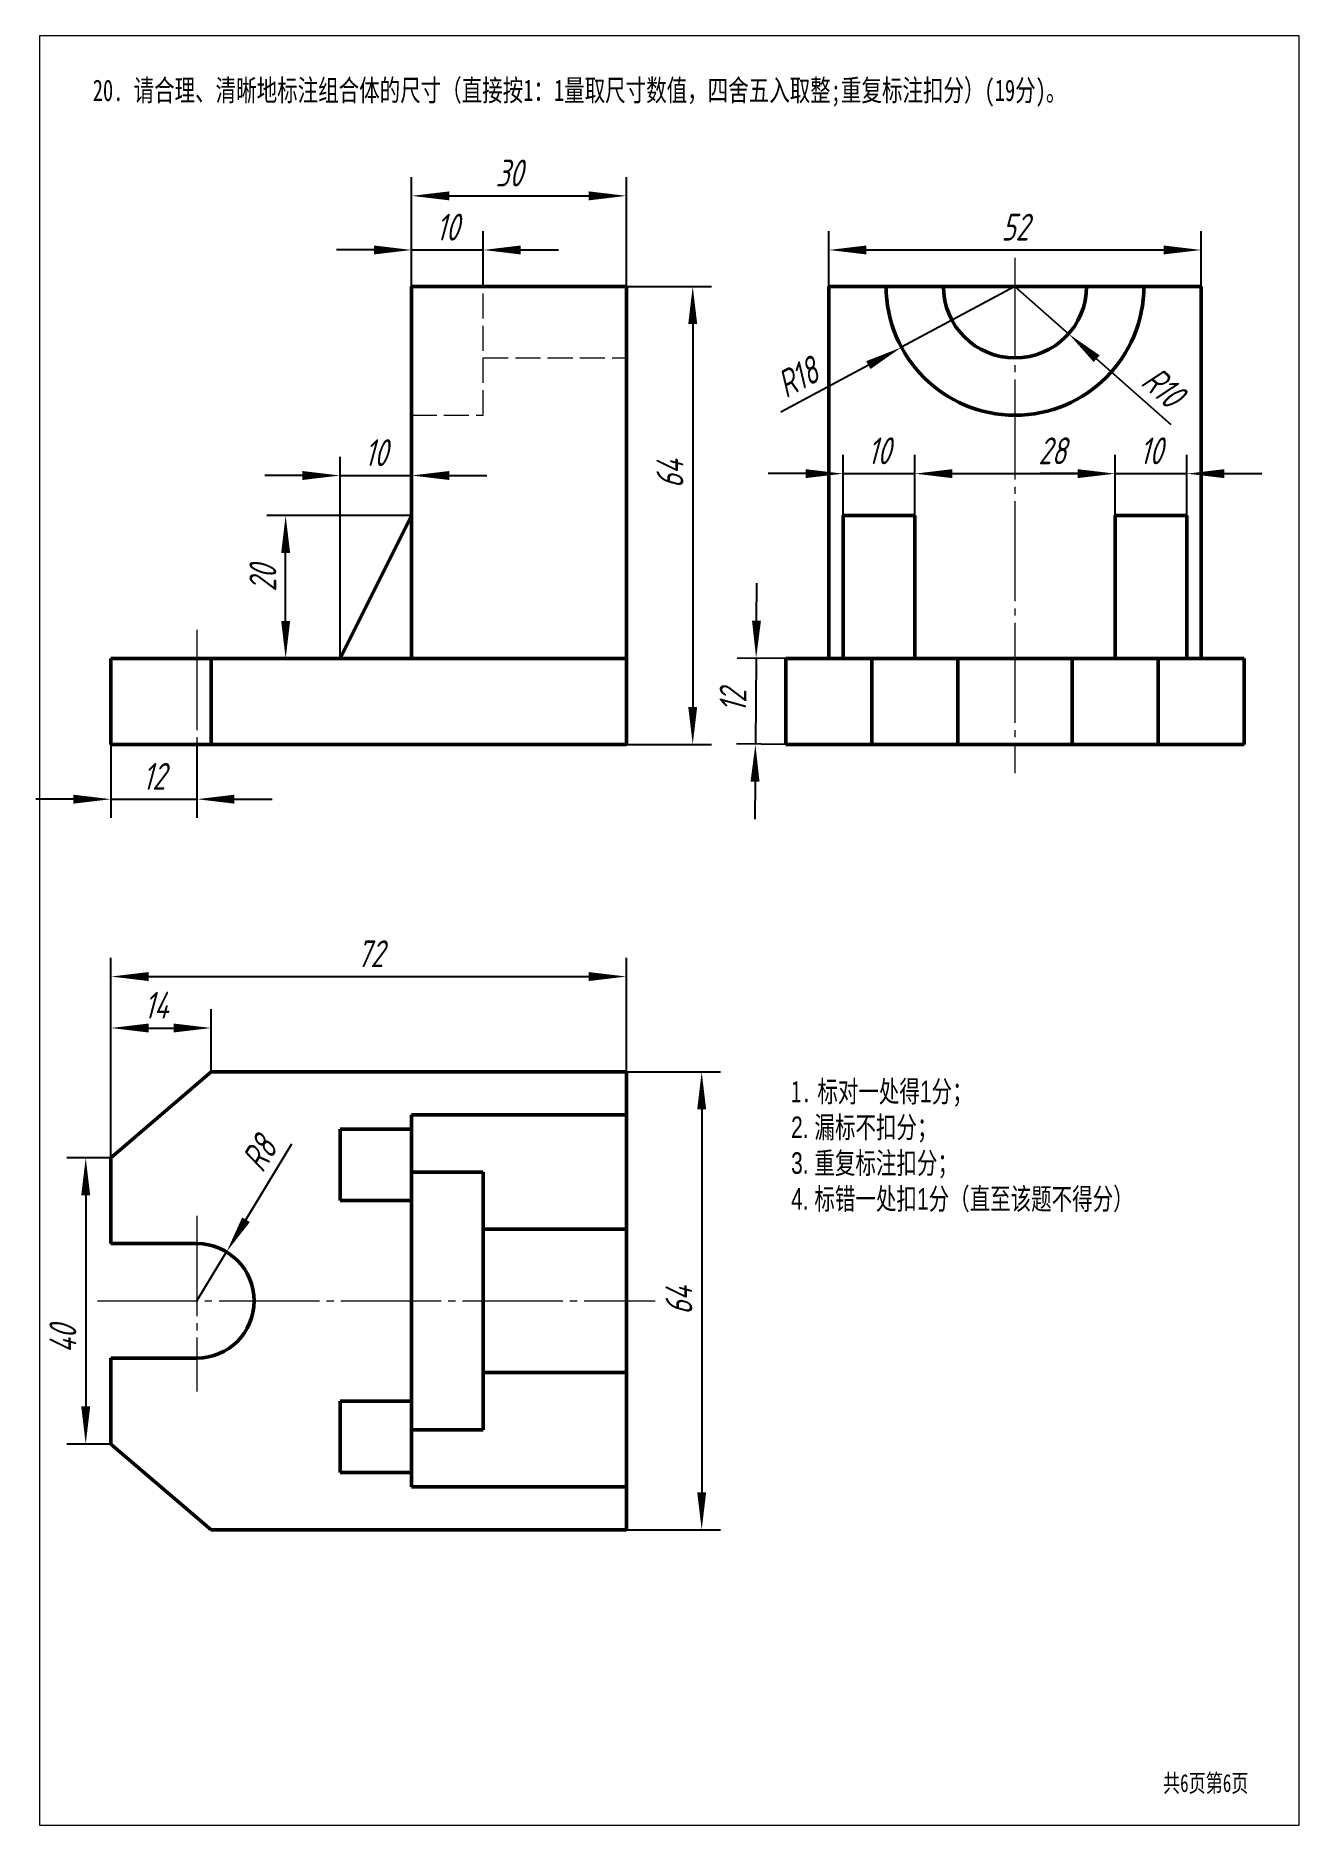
# Model space of a CAD drawing. Header units: millimetres. Extents: x 17497 to 18907, y 3200 to 3601.
# Drawn here: x 18575.2 to 18751.7, y 3332.3 to 3582.3 of the extents above; entities that cross this region are included whole.
import ezdxf

# ---------------------------------------------------------------- set-up
doc = ezdxf.new("R2010")
doc.units = ezdxf.units.MM
doc.header["$PDSIZE"] = -1
doc.linetypes.add('CENTER', pattern=[17, 14, -1, 1, -1])
doc.linetypes.add('DASHED', pattern=[4.5, 3.5, -1])
for name, color, linetype, lineweight in [('中心线', 1, 'CENTER', 20), ('文字', 5, 'Continuous', 30), ('文字题目', 7, 'Continuous', 30), ('答案', 1, 'Continuous', 20), ('粗实线', 7, 'Continuous', 50), ('细实线', 5, 'Continuous', 20), ('虚线', 4, 'DASHED', 20)]:
    doc.layers.add(name, color=color, linetype=linetype, lineweight=lineweight)
doc.styles.add('中文', font='', dxfattribs={"width": 0.7})
doc.styles.add('仿宋体', font='simfang.ttf', dxfattribs={"width": 0.7})
doc.styles.add('数字', font='isocp.shx', dxfattribs={"width": 0.8, "oblique": 15, "bigfont": 'bigfont.shx'})
doc.styles.get('中文').set_extended_font_data('SimSun')
doc.dimstyles.new('GB-25', dxfattribs={"dimtxt": 2.5, "dimasz": 3.5, "dimexe": 1.75, "dimexo": 0, "dimgap": 0.875, "dimtad": 1, "dimdec": 0, "dimdsep": 46, "dimtxsty": '数字', "dimblk": 'Arrow', "dimcen": 3.5, "dimadec": 0, "dimazin": 0, "dimtfac": 0.7, "dimtdec": 0, "dimtmove": 0, "dimatfit": 0, "dimldrblk": 'Arrow', "dimfxl": 1.75, "dimtzin": 0, "dimarcsym": 0})

msp = doc.modelspace()

# ---------------------------------------------------------------- texts
at = {"layer": '文字', "insert": (18583.13, 3576.18), "char_height": 3, "attachment_point": 1, "style": '仿宋体'}
msp.add_mtext_dynamic_manual_height_columns('20. {\\fArial Unicode MS|b0|i0|c134|p0;请合理、清晰地标注组合体的尺寸（直接按}1{\\fArial Unicode MS|b0|i0|c134|p0;：}1{\\fArial Unicode MS|b0|i0|c134|p0;量取尺寸数值，四舍五入取整};{\\fArial Unicode MS|b0|i0|c134|p0;重复标注扣分）}(19{\\fArial Unicode MS|b0|i0|c134|p0;分}){\\fArial Unicode MS|b0|i0|c134|p0;。}', width=159.9275, gutter_width=10, heights=[0], dxfattribs=at)
at = {"layer": '文字题目', "style": '中文', "width": 0.7}
msp.add_text('共6页第6页', height=2.5, dxfattribs=at).set_placement((18732.65, 3336.93))
at = {"layer": '答案', "insert": (18680.69, 3436.31), "char_height": 3, "attachment_point": 1, "style": '仿宋体'}
msp.add_mtext_dynamic_manual_height_columns('\\A1;1.{\\fArial Unicode MS|b0|i0|c0|p0; \\fArial Unicode MS|b0|i0|c134|p0;标对一处得1分；\\P2. 漏标不扣分；\\P3. 重复标注扣分；\\P4. 标错一处扣1分（直至该题不得分）}', width=87.6686, gutter_width=15, heights=[60.75], dxfattribs=at)

# ---------------------------------------------------------------- blocks, each defined once
blk = doc.blocks.new('Arrow')
blk.add_lwpolyline([(0, 0, 0, 0.238, 0), (-1, 0, 0.238, 0.238, 0)], format="xyseb")
blk = doc.blocks.new('*D32')
at = {"layer": 'Defpoints', "color": 0, "transparency": 16777216}
for p in [(18657.68, 3559.93), (18627.68, 3547.29), (18657.68, 3547.29)]:
    blk.add_point(p, dxfattribs=at)
at = {"layer": '答案', "color": 0, "lineweight": -2, "transparency": 16777216}
for p, q in [((18627.68, 3547.29), (18627.68, 3562.56)), ((18657.68, 3547.29), (18657.68, 3562.56)), ((18632.93, 3559.93), (18652.43, 3559.93))]:
    blk.add_line(p, q, dxfattribs=at)
at = {"layer": '答案', "color": 0, "lineweight": -2, "transparency": 16777216, "xscale": 5.25, "yscale": 5.25, "zscale": 5.25, "rotation": 180}
blk.add_blockref('Arrow', (18627.68, 3559.93), dxfattribs=at)
at = {"layer": '答案', "color": 0, "lineweight": -2, "transparency": 16777216, "xscale": 5.25, "yscale": 5.25, "zscale": 5.25}
blk.add_blockref('Arrow', (18657.68, 3559.93), dxfattribs=at)
at = {"layer": '答案', "color": 0, "transparency": 16777216, "insert": (18641.29, 3563.12), "char_height": 3.75, "attachment_point": 5, "style": '数字'}
blk.add_mtext('30', dxfattribs=at)
blk = doc.blocks.new('*D33')
at = {"layer": 'Defpoints', "color": 0, "transparency": 16777216}
for p in [(18657.68, 3547.29), (18657.68, 3483.29), (18666.95, 3483.29)]:
    blk.add_point(p, dxfattribs=at)
at = {"layer": '答案', "color": 0, "lineweight": -2, "transparency": 16777216}
for p, q in [((18657.68, 3547.29), (18669.58, 3547.29)), ((18666.95, 3542.04), (18666.95, 3488.54)), ((18657.68, 3483.29), (18669.58, 3483.29))]:
    blk.add_line(p, q, dxfattribs=at)
at = {"layer": '答案', "color": 0, "lineweight": -2, "transparency": 16777216, "xscale": 5.25, "yscale": 5.25, "zscale": 5.25}
for p, rotation in [((18666.95, 3547.29), 90), ((18666.95, 3483.29), 270)]:
    blk.add_blockref('Arrow', p, dxfattribs=dict(at, rotation=rotation))
at = {"layer": '答案', "color": 0, "transparency": 16777216, "insert": (18663.77, 3521.07), "char_height": 3.75, "attachment_point": 5, "rotation": 90, "style": '数字'}
blk.add_mtext('64', dxfattribs=at)
blk = doc.blocks.new('*D34')
at = {"layer": 'Defpoints', "color": 0, "transparency": 16777216}
for p in [(18585.68, 3495.29), (18597.68, 3483.29), (18597.68, 3475.64)]:
    blk.add_point(p, dxfattribs=at)
at = {"layer": '答案', "color": 0, "lineweight": -2, "transparency": 16777216}
for p, q in [((18585.68, 3495.29), (18585.68, 3473.02)), ((18597.68, 3483.29), (18597.68, 3473.02)), ((18580.43, 3475.64), (18575.18, 3475.64)), ((18585.68, 3475.64), (18597.68, 3475.64)), ((18602.93, 3475.64), (18608.18, 3475.64))]:
    blk.add_line(p, q, dxfattribs=at)
at = {"layer": '答案', "color": 0, "lineweight": -2, "transparency": 16777216, "xscale": 5.25, "yscale": 5.25, "zscale": 5.25}
blk.add_blockref('Arrow', (18585.68, 3475.64), dxfattribs=at)
at = {"layer": '答案', "color": 0, "lineweight": -2, "transparency": 16777216, "xscale": 5.25, "yscale": 5.25, "zscale": 5.25, "rotation": 180}
blk.add_blockref('Arrow', (18597.68, 3475.64), dxfattribs=at)
at = {"layer": '答案', "color": 0, "transparency": 16777216, "insert": (18591.68, 3478.83), "char_height": 3.75, "attachment_point": 5, "style": '数字'}
blk.add_mtext('12', dxfattribs=at)
blk = doc.blocks.new('*D35')
at = {"layer": 'Defpoints', "color": 0, "transparency": 16777216}
for p in [(18610.08, 3515.29), (18627.68, 3515.29), (18617.68, 3495.29)]:
    blk.add_point(p, dxfattribs=at)
at = {"layer": '答案', "color": 0, "lineweight": -2, "transparency": 16777216}
for p, q in [((18627.68, 3515.29), (18607.46, 3515.29)), ((18610.08, 3500.54), (18610.08, 3510.04)), ((18617.68, 3495.29), (18607.46, 3495.29))]:
    blk.add_line(p, q, dxfattribs=at)
at = {"layer": '答案', "color": 0, "lineweight": -2, "transparency": 16777216, "xscale": 5.25, "yscale": 5.25, "zscale": 5.25}
for p, rotation in [((18610.08, 3515.29), 90), ((18610.08, 3495.29), 270)]:
    blk.add_blockref('Arrow', p, dxfattribs=dict(at, rotation=rotation))
at = {"layer": '答案', "color": 0, "transparency": 16777216, "insert": (18606.9, 3506.48), "char_height": 3.75, "attachment_point": 5, "rotation": 90, "style": '数字'}
blk.add_mtext('20', dxfattribs=at)
blk = doc.blocks.new('*D36')
at = {"layer": 'Defpoints', "color": 0, "transparency": 16777216}
for p in [(18627.68, 3520.86), (18627.68, 3515.29), (18617.68, 3495.29)]:
    blk.add_point(p, dxfattribs=at)
at = {"layer": '答案', "color": 0, "lineweight": -2, "transparency": 16777216}
for p, q in [((18617.68, 3495.29), (18617.68, 3523.49)), ((18627.68, 3515.29), (18627.68, 3523.49)), ((18612.43, 3520.86), (18607.18, 3520.86)), ((18617.68, 3520.86), (18627.68, 3520.86)), ((18632.93, 3520.86), (18638.18, 3520.86))]:
    blk.add_line(p, q, dxfattribs=at)
at = {"layer": '答案', "color": 0, "lineweight": -2, "transparency": 16777216, "xscale": 5.25, "yscale": 5.25, "zscale": 5.25}
blk.add_blockref('Arrow', (18617.68, 3520.86), dxfattribs=at)
at = {"layer": '答案', "color": 0, "lineweight": -2, "transparency": 16777216, "xscale": 5.25, "yscale": 5.25, "zscale": 5.25, "rotation": 180}
blk.add_blockref('Arrow', (18627.68, 3520.86), dxfattribs=at)
at = {"layer": '答案', "color": 0, "transparency": 16777216, "insert": (18622.68, 3524.05), "char_height": 3.75, "attachment_point": 5, "style": '数字'}
blk.add_mtext('10', dxfattribs=at)
blk = doc.blocks.new('*D37')
at = {"layer": 'Defpoints', "color": 0, "transparency": 16777216}
for p in [(18697.97, 3521.12), (18687.97, 3515.29), (18697.97, 3515.29)]:
    blk.add_point(p, dxfattribs=at)
at = {"layer": '答案', "color": 0, "lineweight": -2, "transparency": 16777216}
for p, q in [((18687.97, 3515.29), (18687.97, 3523.74)), ((18697.97, 3515.29), (18697.97, 3523.74)), ((18682.72, 3521.12), (18677.47, 3521.12)), ((18687.97, 3521.12), (18697.97, 3521.12)), ((18703.22, 3521.12), (18708.47, 3521.12))]:
    blk.add_line(p, q, dxfattribs=at)
at = {"layer": '答案', "color": 0, "lineweight": -2, "transparency": 16777216, "xscale": 5.25, "yscale": 5.25, "zscale": 5.25}
blk.add_blockref('Arrow', (18687.97, 3521.12), dxfattribs=at)
at = {"layer": '答案', "color": 0, "lineweight": -2, "transparency": 16777216, "xscale": 5.25, "yscale": 5.25, "zscale": 5.25, "rotation": 180}
blk.add_blockref('Arrow', (18697.97, 3521.12), dxfattribs=at)
at = {"layer": '答案', "color": 0, "transparency": 16777216, "insert": (18692.97, 3524.31), "char_height": 3.75, "attachment_point": 5, "style": '数字'}
blk.add_mtext('10', dxfattribs=at)
blk = doc.blocks.new('*D38')
at = {"layer": 'Defpoints', "color": 0, "transparency": 16777216}
for p in [(18735.97, 3521.12), (18725.97, 3515.29), (18735.97, 3515.29)]:
    blk.add_point(p, dxfattribs=at)
at = {"layer": '答案', "color": 0, "lineweight": -2, "transparency": 16777216}
for p, q in [((18725.97, 3515.29), (18725.97, 3523.74)), ((18735.97, 3515.29), (18735.97, 3523.74)), ((18720.72, 3521.12), (18715.47, 3521.12)), ((18725.97, 3521.12), (18735.97, 3521.12)), ((18741.22, 3521.12), (18746.47, 3521.12))]:
    blk.add_line(p, q, dxfattribs=at)
at = {"layer": '答案', "color": 0, "lineweight": -2, "transparency": 16777216, "xscale": 5.25, "yscale": 5.25, "zscale": 5.25}
blk.add_blockref('Arrow', (18725.97, 3521.12), dxfattribs=at)
at = {"layer": '答案', "color": 0, "lineweight": -2, "transparency": 16777216, "xscale": 5.25, "yscale": 5.25, "zscale": 5.25, "rotation": 180}
blk.add_blockref('Arrow', (18735.97, 3521.12), dxfattribs=at)
at = {"layer": '答案', "color": 0, "transparency": 16777216, "insert": (18730.97, 3524.31), "char_height": 3.75, "attachment_point": 5, "style": '数字'}
blk.add_mtext('10', dxfattribs=at)
blk = doc.blocks.new('*D39')
at = {"layer": 'Defpoints', "color": 0, "transparency": 16777216}
for p in [(18725.97, 3521.12), (18697.97, 3495.29), (18725.97, 3495.29)]:
    blk.add_point(p, dxfattribs=at)
at = {"layer": '答案', "color": 0, "lineweight": -2, "transparency": 16777216}
for p, q in [((18697.97, 3495.29), (18697.97, 3523.74)), ((18725.97, 3495.29), (18725.97, 3523.74)), ((18703.22, 3521.12), (18720.72, 3521.12))]:
    blk.add_line(p, q, dxfattribs=at)
at = {"layer": '答案', "color": 0, "lineweight": -2, "transparency": 16777216, "xscale": 5.25, "yscale": 5.25, "zscale": 5.25, "rotation": 180}
blk.add_blockref('Arrow', (18697.97, 3521.12), dxfattribs=at)
at = {"layer": '答案', "color": 0, "lineweight": -2, "transparency": 16777216, "xscale": 5.25, "yscale": 5.25, "zscale": 5.25}
blk.add_blockref('Arrow', (18725.97, 3521.12), dxfattribs=at)
at = {"layer": '答案', "color": 0, "transparency": 16777216, "insert": (18717.16, 3524.31), "char_height": 3.75, "attachment_point": 5, "style": '数字'}
blk.add_mtext('28', dxfattribs=at)
blk = doc.blocks.new('*D40')
at = {"layer": 'Defpoints', "color": 0, "transparency": 16777216}
for p in [(18737.97, 3552.37), (18685.97, 3547.29), (18737.97, 3547.29)]:
    blk.add_point(p, dxfattribs=at)
at = {"layer": '答案', "color": 0, "lineweight": -2, "transparency": 16777216}
for p, q in [((18685.97, 3547.29), (18685.97, 3555)), ((18737.97, 3547.29), (18737.97, 3555)), ((18691.22, 3552.37), (18732.72, 3552.37))]:
    blk.add_line(p, q, dxfattribs=at)
at = {"layer": '答案', "color": 0, "lineweight": -2, "transparency": 16777216, "xscale": 5.25, "yscale": 5.25, "zscale": 5.25, "rotation": 180}
blk.add_blockref('Arrow', (18685.97, 3552.37), dxfattribs=at)
at = {"layer": '答案', "color": 0, "lineweight": -2, "transparency": 16777216, "xscale": 5.25, "yscale": 5.25, "zscale": 5.25}
blk.add_blockref('Arrow', (18737.97, 3552.37), dxfattribs=at)
at = {"layer": '答案', "color": 0, "transparency": 16777216, "insert": (18711.97, 3555.56), "char_height": 3.75, "attachment_point": 5, "style": '数字'}
blk.add_mtext('52', dxfattribs=at)
blk = doc.blocks.new('*D41')
at = {"layer": 'Defpoints', "color": 0, "transparency": 16777216}
for p in [(18711.97, 3547.29), (18719.45, 3540.66)]:
    blk.add_point(p, dxfattribs=at)
at = {"layer": '答案', "color": 0, "lineweight": -2, "transparency": 16777216}
for p, q in [((18711.97, 3547.29), (18719.45, 3540.66)), ((18723.38, 3537.18), (18733.73, 3528))]:
    blk.add_line(p, q, dxfattribs=at)
at = {"layer": '答案', "color": 0, "lineweight": -2, "transparency": 16777216, "xscale": 5.25, "yscale": 5.25, "zscale": 5.25, "rotation": 138.4536075900953}
blk.add_blockref('Arrow', (18719.45, 3540.66), dxfattribs=at)
at = {"layer": '答案', "color": 0, "transparency": 16777216, "insert": (18732.64, 3533.24), "char_height": 3.75, "attachment_point": 5, "rotation": 318.4536, "style": '数字'}
blk.add_mtext('R10', dxfattribs=at)
blk = doc.blocks.new('*D42')
at = {"layer": 'Defpoints', "color": 0, "transparency": 16777216}
for p in [(18711.97, 3547.29), (18696.11, 3538.77)]:
    blk.add_point(p, dxfattribs=at)
at = {"layer": '答案', "color": 0, "lineweight": -2, "transparency": 16777216}
for p, q in [((18711.97, 3547.29), (18696.11, 3538.77)), ((18691.49, 3536.28), (18679.26, 3529.71))]:
    blk.add_line(p, q, dxfattribs=at)
at = {"layer": '答案', "color": 0, "lineweight": -2, "transparency": 16777216, "xscale": 5.25, "yscale": 5.25, "zscale": 5.25, "rotation": 28.25764126851388}
blk.add_blockref('Arrow', (18696.11, 3538.77), dxfattribs=at)
at = {"layer": '答案', "color": 0, "transparency": 16777216, "insert": (18681.56, 3534.56), "char_height": 3.75, "attachment_point": 5, "rotation": 28.2576, "style": '数字'}
blk.add_mtext('R18', dxfattribs=at)
blk = doc.blocks.new('*D43')
at = {"layer": 'Defpoints', "color": 0, "transparency": 16777216}
for p in [(18680.07, 3495.29), (18675.7, 3483.33), (18679.97, 3483.29)]:
    blk.add_point(p, dxfattribs=at)
at = {"layer": '答案', "color": 0, "lineweight": -2, "transparency": 16777216}
for p, q in [((18675.85, 3500.58), (18675.9, 3505.83)), ((18680.07, 3495.29), (18673.18, 3495.35)), ((18675.81, 3495.33), (18675.7, 3483.33)), ((18679.97, 3483.29), (18673.08, 3483.35)), ((18675.66, 3478.08), (18675.61, 3472.83))]:
    blk.add_line(p, q, dxfattribs=at)
at = {"layer": '答案', "color": 0, "lineweight": -2, "transparency": 16777216, "xscale": 5.25, "yscale": 5.25, "zscale": 5.25}
for p, rotation in [((18675.81, 3495.33), 269.5042738543136), ((18675.7, 3483.33), 89.50427385431358)]:
    blk.add_blockref('Arrow', p, dxfattribs=dict(at, rotation=rotation))
at = {"layer": '答案', "color": 0, "transparency": 16777216, "insert": (18672.57, 3489.36), "char_height": 3.75, "attachment_point": 5, "rotation": 89.5043, "style": '数字'}
blk.add_mtext('12', dxfattribs=at)
blk = doc.blocks.new('*D44')
at = {"layer": 'Defpoints', "color": 0, "transparency": 16777216}
for p in [(18585.68, 3425.55), (18582.15, 3385.55), (18585.68, 3385.55)]:
    blk.add_point(p, dxfattribs=at)
at = {"layer": '答案', "color": 0, "lineweight": -2, "transparency": 16777216}
for p, q in [((18585.68, 3425.55), (18579.52, 3425.55)), ((18582.15, 3420.3), (18582.15, 3390.8)), ((18585.68, 3385.55), (18579.52, 3385.55))]:
    blk.add_line(p, q, dxfattribs=at)
at = {"layer": '答案', "color": 0, "lineweight": -2, "transparency": 16777216, "xscale": 5.25, "yscale": 5.25, "zscale": 5.25}
for p, rotation in [((18582.15, 3425.55), 90), ((18582.15, 3385.55), 270)]:
    blk.add_blockref('Arrow', p, dxfattribs=dict(at, rotation=rotation))
at = {"layer": '答案', "color": 0, "transparency": 16777216, "insert": (18578.96, 3400.2), "char_height": 3.75, "attachment_point": 5, "rotation": 90, "style": '数字'}
blk.add_mtext('40', dxfattribs=at)
blk = doc.blocks.new('*D45')
at = {"layer": 'Defpoints', "color": 0, "transparency": 16777216}
for p in [(18599.68, 3443.67), (18599.68, 3437.55), (18585.68, 3425.55)]:
    blk.add_point(p, dxfattribs=at)
at = {"layer": '答案', "color": 0, "lineweight": -2, "transparency": 16777216}
for p, q in [((18585.68, 3425.55), (18585.68, 3446.3)), ((18599.68, 3437.55), (18599.68, 3446.3)), ((18590.93, 3443.67), (18594.43, 3443.67))]:
    blk.add_line(p, q, dxfattribs=at)
at = {"layer": '答案', "color": 0, "lineweight": -2, "transparency": 16777216, "xscale": 5.25, "yscale": 5.25, "zscale": 5.25, "rotation": 180}
blk.add_blockref('Arrow', (18585.68, 3443.67), dxfattribs=at)
at = {"layer": '答案', "color": 0, "lineweight": -2, "transparency": 16777216, "xscale": 5.25, "yscale": 5.25, "zscale": 5.25}
blk.add_blockref('Arrow', (18599.68, 3443.67), dxfattribs=at)
at = {"layer": '答案', "color": 0, "transparency": 16777216, "insert": (18591.99, 3446.86), "char_height": 3.75, "attachment_point": 5, "style": '数字'}
blk.add_mtext('14', dxfattribs=at)
blk = doc.blocks.new('*D46')
at = {"layer": 'Defpoints', "color": 0, "transparency": 16777216}
for p in [(18637.68, 3552.37), (18627.68, 3547.29), (18637.68, 3547.29)]:
    blk.add_point(p, dxfattribs=at)
at = {"layer": '答案', "color": 0, "lineweight": -2, "transparency": 16777216}
for p, q in [((18627.68, 3547.29), (18627.68, 3555)), ((18637.68, 3547.29), (18637.68, 3555)), ((18622.43, 3552.37), (18617.18, 3552.37)), ((18627.68, 3552.37), (18637.68, 3552.37)), ((18642.93, 3552.37), (18648.18, 3552.37))]:
    blk.add_line(p, q, dxfattribs=at)
at = {"layer": '答案', "color": 0, "lineweight": -2, "transparency": 16777216, "xscale": 5.25, "yscale": 5.25, "zscale": 5.25}
blk.add_blockref('Arrow', (18627.68, 3552.37), dxfattribs=at)
at = {"layer": '答案', "color": 0, "lineweight": -2, "transparency": 16777216, "xscale": 5.25, "yscale": 5.25, "zscale": 5.25, "rotation": 180}
blk.add_blockref('Arrow', (18637.68, 3552.37), dxfattribs=at)
at = {"layer": '答案', "color": 0, "transparency": 16777216, "insert": (18632.68, 3555.56), "char_height": 3.75, "attachment_point": 5, "style": '数字'}
blk.add_mtext('10', dxfattribs=at)
blk = doc.blocks.new('*D47')
at = {"layer": 'Defpoints', "color": 0, "transparency": 16777216}
for p in [(18657.68, 3450.86), (18657.68, 3437.55), (18585.68, 3425.55)]:
    blk.add_point(p, dxfattribs=at)
at = {"layer": '答案', "color": 0, "lineweight": -2, "transparency": 16777216}
for p, q in [((18585.68, 3425.55), (18585.68, 3453.49)), ((18657.68, 3437.55), (18657.68, 3453.49)), ((18590.93, 3450.86), (18652.43, 3450.86))]:
    blk.add_line(p, q, dxfattribs=at)
at = {"layer": '答案', "color": 0, "lineweight": -2, "transparency": 16777216, "xscale": 5.25, "yscale": 5.25, "zscale": 5.25, "rotation": 180}
blk.add_blockref('Arrow', (18585.68, 3450.86), dxfattribs=at)
at = {"layer": '答案', "color": 0, "lineweight": -2, "transparency": 16777216, "xscale": 5.25, "yscale": 5.25, "zscale": 5.25}
blk.add_blockref('Arrow', (18657.68, 3450.86), dxfattribs=at)
at = {"layer": '答案', "color": 0, "transparency": 16777216, "insert": (18621.89, 3454.05), "char_height": 3.75, "attachment_point": 5, "style": '数字'}
blk.add_mtext('72', dxfattribs=at)
blk = doc.blocks.new('*D48')
at = {"layer": 'Defpoints', "color": 0, "transparency": 16777216}
for p in [(18657.68, 3437.55), (18657.68, 3373.55), (18668.2, 3373.55)]:
    blk.add_point(p, dxfattribs=at)
at = {"layer": '答案', "color": 0, "lineweight": -2, "transparency": 16777216}
for p, q in [((18657.68, 3437.55), (18670.83, 3437.55)), ((18668.2, 3432.3), (18668.2, 3378.8)), ((18657.68, 3373.55), (18670.83, 3373.55))]:
    blk.add_line(p, q, dxfattribs=at)
at = {"layer": '答案', "color": 0, "lineweight": -2, "transparency": 16777216, "xscale": 5.25, "yscale": 5.25, "zscale": 5.25}
for p, rotation in [((18668.2, 3437.55), 90), ((18668.2, 3373.55), 270)]:
    blk.add_blockref('Arrow', p, dxfattribs=dict(at, rotation=rotation))
at = {"layer": '答案', "color": 0, "transparency": 16777216, "insert": (18665.02, 3405.59), "char_height": 3.75, "attachment_point": 5, "rotation": 90, "style": '数字'}
blk.add_mtext('64', dxfattribs=at)
blk = doc.blocks.new('*D49')
at = {"layer": 'Defpoints', "color": 0, "transparency": 16777216}
for p in [(18601.82, 3412.39), (18597.68, 3405.55)]:
    blk.add_point(p, dxfattribs=at)
at = {"layer": '答案', "color": 0, "lineweight": -2, "transparency": 16777216}
for p, q in [((18604.54, 3416.88), (18610.95, 3427.47)), ((18597.68, 3405.55), (18601.82, 3412.39))]:
    blk.add_line(p, q, dxfattribs=at)
at = {"layer": '答案', "color": 0, "lineweight": -2, "transparency": 16777216, "xscale": 5.25, "yscale": 5.25, "zscale": 5.25, "rotation": 238.7928261658038}
blk.add_blockref('Arrow', (18601.82, 3412.39), dxfattribs=at)
at = {"layer": '答案', "color": 0, "transparency": 16777216, "insert": (18606.38, 3426.07), "char_height": 3.75, "attachment_point": 5, "rotation": 58.7928, "style": '数字'}
blk.add_mtext('R8', dxfattribs=at)

# ---------------------------------------------------------------- dimensions: what is measured, and where the dimension line sits
at = {"layer": '答案'}
for base, p1, p2, picture, middle in [((18657.68, 3559.93), (18627.68, 3547.29), (18657.68, 3547.29), '*D32', (18641.29, 3559.93)), ((18637.68, 3552.37), (18627.68, 3547.29), (18637.68, 3547.29), '*D46', (18632.68, 3552.37)), ((18737.97, 3552.37), (18685.97, 3547.29), (18737.97, 3547.29), '*D40', (18711.97, 3552.37)), ((18627.68, 3520.86), (18617.68, 3495.29), (18627.68, 3515.29), '*D36', (18622.68, 3520.86)), ((18697.97, 3521.12), (18687.97, 3515.29), (18697.97, 3515.29), '*D37', (18692.97, 3521.12)), ((18725.97, 3521.12), (18697.97, 3495.29), (18725.97, 3495.29), '*D39', (18717.16, 3521.12)), ((18735.97, 3521.12), (18725.97, 3515.29), (18735.97, 3515.29), '*D38', (18730.97, 3521.12)), ((18597.68, 3475.64), (18585.68, 3495.29), (18597.68, 3483.29), '*D34', (18591.68, 3475.64)), ((18657.68, 3450.86), (18585.68, 3425.55), (18657.68, 3437.55), '*D47', (18621.89, 3450.86)), ((18599.68, 3443.67), (18585.68, 3425.55), (18599.68, 3437.55), '*D45', (18591.99, 3443.67))]:
    dim = msp.add_linear_dim(base=base, p1=p1, p2=p2, dimstyle='GB-25', override={"dimscale": 1.5}, dxfattribs=at)
    dim.commit()
    dim.dimension.update_dxf_attribs({"geometry": picture, "text_midpoint": middle, "dimtype": 160})
for base, p1, p2, angle, picture, middle, dimtype in [((18666.95, 3483.29), (18657.68, 3547.29), (18657.68, 3483.29), 90, '*D33', (18666.95, 3521.07), 160), ((18610.08, 3515.29), (18617.68, 3495.29), (18627.68, 3515.29), 90, '*D35', (18610.08, 3506.48), 160), ((18675.7, 3483.33), (18680.07, 3495.29), (18679.97, 3483.29), 269.5043, '*D43', (18675.76, 3489.33), 161), ((18668.2, 3373.55), (18657.68, 3437.55), (18657.68, 3373.55), 90, '*D48', (18668.2, 3405.59), 160), ((18582.15, 3385.55), (18585.68, 3425.55), (18585.68, 3385.55), 90, '*D44', (18582.15, 3400.2), 160)]:
    dim = msp.add_linear_dim(base=base, p1=p1, p2=p2, angle=angle, dimstyle='GB-25', override={"dimscale": 1.5}, dxfattribs=at)
    dim.commit()
    dim.dimension.update_dxf_attribs({"geometry": picture, "text_midpoint": middle, "dimtype": dimtype})
for center, mpoint, picture, middle in [((18711.97, 3547.29), (18696.11, 3538.77), '*D42', (18683.06, 3531.76)), ((18711.97, 3547.29), (18719.45, 3540.66), '*D41', (18730.52, 3530.85)), ((18597.68, 3405.55), (18601.82, 3412.39), '*D49', (18609.11, 3424.42))]:
    dim = msp.add_radius_dim(center=center, mpoint=mpoint, dimstyle='GB-25', override={"dimscale": 1.5}, dxfattribs=at)
    dim.commit()
    dim.dimension.update_dxf_attribs({"geometry": picture, "text_midpoint": middle, "dimtype": 164})

# ---------------------------------------------------------------- linework, layer by layer
at = {"layer": '中心线'}
for p, q in [((18711.97, 3551.29), (18711.97, 3479.29)), ((18597.68, 3499.29), (18597.68, 3479.29)), ((18597.68, 3417.43), (18597.68, 3392.9)), ((18583.79, 3405.55), (18661.68, 3405.55))]:
    msp.add_line(p, q, dxfattribs=at)
at = {"layer": '粗实线'}
for p, q in [((18657.68, 3547.29), (18627.68, 3547.29)), ((18627.68, 3547.29), (18627.68, 3495.29)), ((18657.68, 3483.29), (18657.68, 3547.29)), ((18685.97, 3547.29), (18737.97, 3547.29)), ((18685.97, 3547.29), (18685.97, 3495.29)), ((18737.97, 3547.29), (18737.97, 3495.29)), ((18627.68, 3515.29), (18617.68, 3495.29)), ((18697.97, 3515.29), (18687.97, 3515.29)), ((18687.97, 3515.29), (18687.97, 3495.29)), ((18697.97, 3515.29), (18697.97, 3495.29)), ((18725.97, 3515.29), (18735.97, 3515.29)), ((18725.97, 3515.29), (18725.97, 3495.29)), ((18735.97, 3515.29), (18735.97, 3495.29)), ((18585.68, 3483.29), (18585.68, 3495.29)), ((18585.68, 3495.29), (18657.68, 3495.29)), ((18599.68, 3495.29), (18599.68, 3483.29)), ((18679.97, 3495.29), (18743.97, 3495.29)), ((18679.97, 3483.29), (18679.97, 3495.29)), ((18691.97, 3483.29), (18691.97, 3495.29)), ((18703.97, 3483.29), (18703.97, 3495.29)), ((18719.97, 3483.29), (18719.97, 3495.29)), ((18731.97, 3483.29), (18731.97, 3495.29)), ((18743.97, 3495.29), (18743.97, 3483.29)), ((18585.68, 3483.29), (18657.68, 3483.29)), ((18743.97, 3483.29), (18679.97, 3483.29)), ((18585.68, 3425.55), (18599.68, 3437.55)), ((18599.68, 3437.55), (18657.68, 3437.55)), ((18657.68, 3437.55), (18657.68, 3373.55)), ((18627.68, 3431.55), (18657.68, 3431.55)), ((18627.68, 3423.55), (18627.68, 3431.55)), ((18617.68, 3419.55), (18617.68, 3429.55)), ((18617.68, 3429.55), (18627.68, 3429.55)), ((18585.68, 3413.55), (18585.68, 3425.55)), ((18627.68, 3423.55), (18627.68, 3387.55)), ((18637.68, 3423.55), (18627.68, 3423.55)), ((18637.68, 3387.55), (18637.68, 3423.55)), ((18617.68, 3419.55), (18627.68, 3419.55)), ((18657.68, 3415.55), (18637.68, 3415.55)), ((18597.68, 3413.55), (18585.68, 3413.55)), ((18585.68, 3397.55), (18585.68, 3385.55)), ((18597.68, 3397.55), (18585.68, 3397.55)), ((18657.68, 3395.55), (18637.68, 3395.55)), ((18617.68, 3391.55), (18617.68, 3381.55)), ((18617.68, 3391.55), (18627.68, 3391.55)), ((18627.68, 3387.55), (18637.68, 3387.55)), ((18627.68, 3387.55), (18627.68, 3379.55)), ((18585.68, 3385.55), (18599.68, 3373.55)), ((18617.68, 3381.55), (18627.68, 3381.55)), ((18627.68, 3379.55), (18657.68, 3379.55)), ((18657.68, 3373.55), (18599.68, 3373.55))]:
    msp.add_line(p, q, dxfattribs=at)
for centre, radius, start, end in [((18711.97, 3547.29), 18, 180, 0), ((18711.97, 3547.29), 10, 180, 0), ((18597.68, 3405.55), 8, 270, 90)]:
    msp.add_arc(centre, radius, start, end, dxfattribs=at)
at = {"layer": '细实线'}
msp.add_lwpolyline([(18575.68, 3332.29), (18751.68, 3332.29), (18751.68, 3582.29), (18575.68, 3582.29)], close=True, dxfattribs=at)
at = {"layer": '虚线'}
for p, q in [((18637.68, 3529.29), (18637.68, 3547.29)), ((18637.68, 3537.29), (18657.68, 3537.29)), ((18627.68, 3529.29), (18637.68, 3529.29))]:
    msp.add_line(p, q, dxfattribs=at)

msp.set_redraw_order([(e.dxf.handle, doc.entitydb.next_handle()) for e in msp.query("TEXT MTEXT ATTDEF DIMENSION ARC_DIMENSION")])  # texts and dimensions are drawn at this point

doc.saveas('drawing.dxf')
